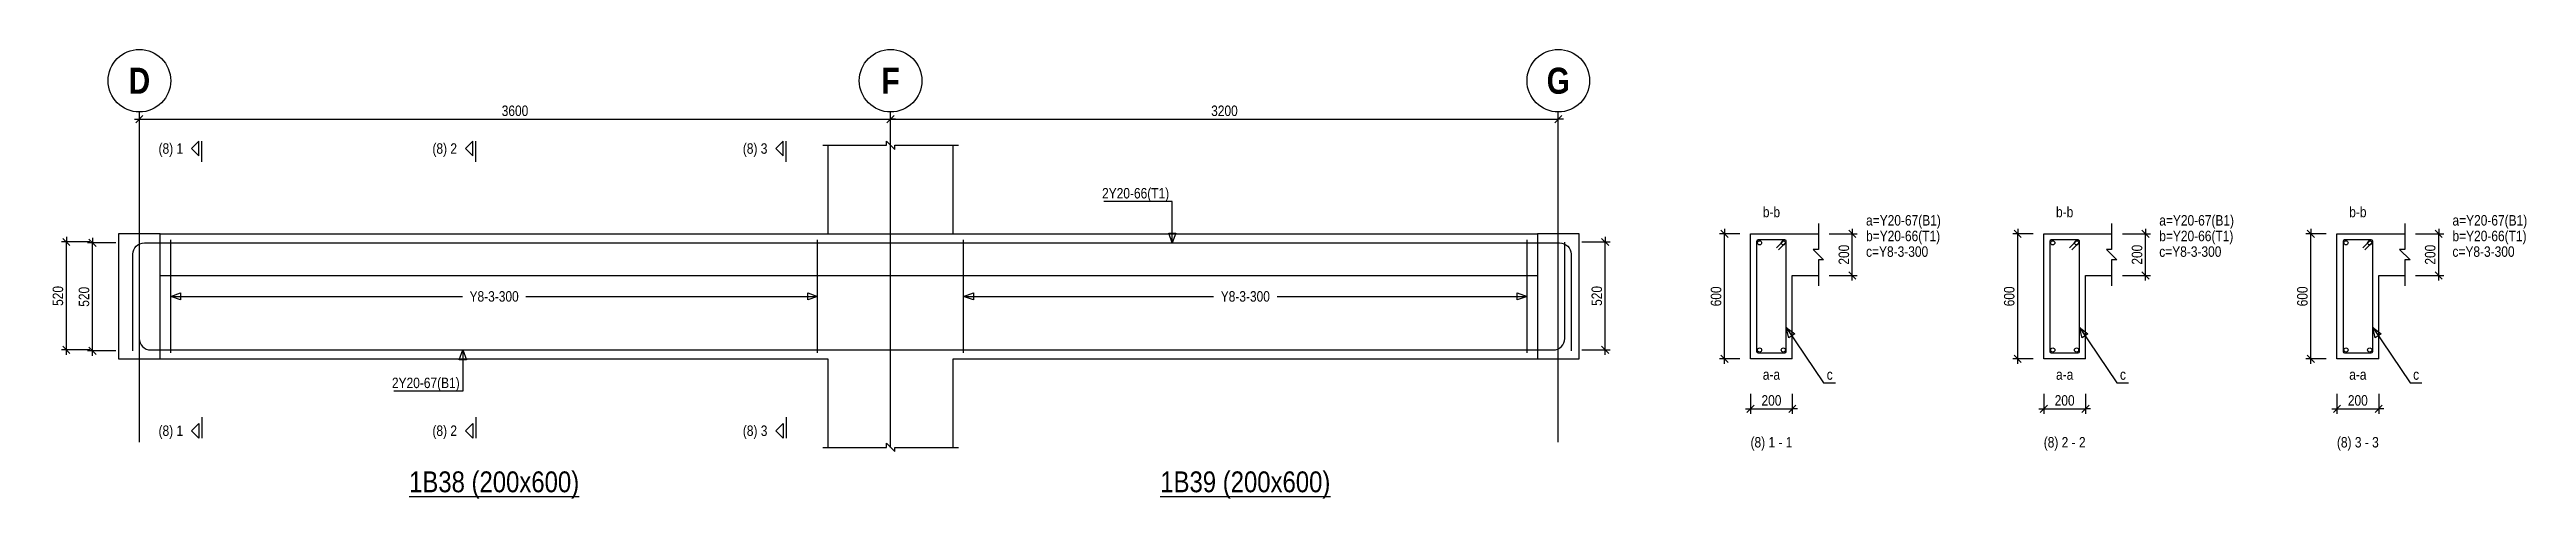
# Model space of a CAD drawing. Extents: x 0 to 206258, y -403073 to 0.
# Drawn here: x 92157 to 115897, y -343514 to -339204 of the extents above; entities that cross this region are included whole.
import ezdxf
from ezdxf.enums import TextEntityAlignment as Align
from ezdxf.lldxf.tags import DXFTag

# ---------------------------------------------------------------- set-up
doc = ezdxf.new("R2010")
doc.units = 0
doc.header["$LTSCALE"] = 1000
for name, color, linetype in [('Axis Circle(Dir 2)', 150, 'Continuous'), ('Axis Label(Dir 1)', 7, 'Continuous'), ('Axis Line(Dir 2)', 150, 'CENTER2'), ('Break Line', 5, 'Continuous'), ('Dimension Line', 5, 'Continuous'), ('Front Elevation Line', 40, 'Continuous'), ('Leader Line', 5, 'Continuous'), ('Link Line', 3, 'Continuous'), ('Rebar Label', 6, 'Continuous'), ('Rebar Line', 7, 'Continuous'), ('Section Label', 1, 'Continuous'), ('Section Line', 1, 'Continuous'), ('Top Rebar Label', 6, 'Continuous'), ('Top Rebar Line', 7, 'Continuous')]:
    doc.layers.add(name, color=color, linetype=linetype)
for name, color, linetype, true_color in [('Back Elevation Line', 191, 'HIDDEN2', 0xd4aaff), ('Beam Label(D)', 94, 'Continuous', 0x008100), ('Beam Line(D)', 112, 'Continuous', 0x00bd5e), ('Link Label', 94, 'Continuous', 0x008100)]:
    doc.layers.add(name, color=color, linetype=linetype, true_color=true_color)
doc.styles.add('Axis Label(Dir 1)', font='ARIALNB.TTF', dxfattribs={"height": 250})
doc.styles.add('Beam Label(D)', font='ARIALN.TTF', dxfattribs={"height": 200})
doc.styles.add('Dimension Text', font='ARIALN.TTF', dxfattribs={"height": 100})
doc.styles.add('Link Label', font='ARIALN.TTF', dxfattribs={"height": 100})
doc.styles.add('Rebar Label', font='ARIALN.TTF', dxfattribs={"height": 100})
doc.styles.add('Section Label', font='ARIALN.TTF', dxfattribs={"height": 100})
doc.styles.add('Top Rebar Label', font='ARIALN.TTF', dxfattribs={"height": 100})
tags = doc.linetypes.add('CENTER2', pattern=[1.125, 0.75, -0.125, 0.125, -0.125]).pattern_tags.tags
tags[10:11] = [DXFTag(74, 4), DXFTag(75, 0), DXFTag(340, '0'), DXFTag(46, 0.0), DXFTag(50, 0.0), DXFTag(44, 0.0), DXFTag(45, 0.0)]
tags[8:9] = [DXFTag(74, 4), DXFTag(75, 0), DXFTag(340, '0'), DXFTag(46, 0.0), DXFTag(50, 0.0), DXFTag(44, 0.0), DXFTag(45, 0.0)]
tags[6:7] = [DXFTag(74, 4), DXFTag(75, 0), DXFTag(340, '0'), DXFTag(46, 0.0), DXFTag(50, 0.0), DXFTag(44, 0.0), DXFTag(45, 0.0)]
tags[4:5] = [DXFTag(74, 4), DXFTag(75, 0), DXFTag(340, '0'), DXFTag(46, 0.0), DXFTag(50, 0.0), DXFTag(44, 0.0), DXFTag(45, 0.0)]
tags = doc.linetypes.add('HIDDEN2', pattern=[0.1875, 0.125, -0.0625]).pattern_tags.tags
tags[6:7] = [DXFTag(74, 4), DXFTag(75, 0), DXFTag(340, '0'), DXFTag(46, 0.0), DXFTag(50, 0.0), DXFTag(44, 0.0), DXFTag(45, 0.0)]
tags[4:5] = [DXFTag(74, 4), DXFTag(75, 0), DXFTag(340, '0'), DXFTag(46, 0.0), DXFTag(50, 0.0), DXFTag(44, 0.0), DXFTag(45, 0.0)]
doc.dimstyles.new('BEAM', dxfattribs={"dimtxt": 100, "dimasz": 30, "dimexe": 48.3, "dimexo": 103.5, "dimgap": 30, "dimtad": 1, "dimtoh": 1, "dimdec": 1, "dimlfac": 0.5, "dimdsep": 46, "dimtxsty": 'Dimension Text', "dimblk": 'PCDIM_TICK', "dimcen": 0.09, "dimclrd": 5, "dimclre": 5, "dimclrt": 5, "dimadec": 1, "dimazin": 0, "dimtp": 1, "dimtm": 1, "dimtfac": 1, "dimtdec": 4, "dimtofl": 0, "dimtmove": 0, "dimatfit": 3, "dimfxl": 1, "dimtolj": 1, "dimtzin": 0, "dimarcsym": 0})

msp = doc.modelspace()

# ---------------------------------------------------------------- texts
at = {"layer": 'Axis Label(Dir 1)', "transparency": 33554687, "style": 'Axis Label(Dir 1)'}
for s, p in [('D', (93017.963, -339504.284)), ('F', (100217.963, -339504.284)), ('G', (106617.963, -339504.284))]:
    msp.add_text(s, height=250, dxfattribs=at).set_placement(p, align=Align.MIDDLE_CENTER)
at = {"layer": 'Beam Label(D)', "transparency": 33554687, "style": 'Beam Label(D)'}
for s, p in [('%%U1B38 (200x600)', (96417.963, -343254.284)), ('%%U1B39 (200x600)', (103617.963, -343254.284))]:
    msp.add_text(s, height=200, dxfattribs=at).set_placement(p, align=Align.TOP_CENTER)
at = {"layer": 'Link Label', "transparency": 33554687, "style": 'Link Label'}
for s, p in [(' c=Y8-3-300', (109535.964, -341194.284)), (' c=Y8-3-300', (112346.202, -341194.284)), (' c=Y8-3-300', (115156.441, -341194.284)), ('c', (109190.964, -342374.284)), ('c', (112001.202, -342374.284)), ('c', (114811.441, -342374.284))]:
    msp.add_text(s, height=100, dxfattribs=at).set_placement(p)
for p in [(96417.963, -341574.284), (103617.964, -341574.284)]:
    msp.add_text('Y8-3-300', height=100, dxfattribs=at).set_placement(p, align=Align.MIDDLE_CENTER)
at = {"layer": 'Rebar Label', "transparency": 33554687, "style": 'Rebar Label'}
for s, p in [('b-b', (108660.964, -340844.284)), ('b-b', (111471.202, -340844.284)), ('b-b', (114281.441, -340844.284)), ('a-a', (108660.964, -342404.284)), ('a-a', (111471.202, -342404.284)), ('a-a', (114281.441, -342404.284))]:
    msp.add_text(s, height=100, dxfattribs=at).set_placement(p, align=Align.BOTTOM_CENTER)
for p in [(109535.964, -340894.284), (112346.202, -340894.284), (115156.441, -340894.284)]:
    msp.add_text(' a=Y20-67(B1)', height=100, dxfattribs=at).set_placement(p)
msp.add_text(' 2Y20-67(B1)', height=100, dxfattribs=at).set_placement((96087.963, -342454.284), align=Align.RIGHT)
at = {"layer": 'Section Label', "transparency": 33554687, "style": 'Section Label'}
for s, p in [('(8) 1', (93437.253, -340154.994)), ('(8) 2', (96062.253, -340154.994)), ('(8) 3', (99037.253, -340154.994)), ('(8) 1', (93437.253, -342863.573)), ('(8) 2', (96062.253, -342863.573)), ('(8) 3', (99037.253, -342863.573))]:
    msp.add_text(s, height=100, dxfattribs=at).set_placement(p, align=Align.MIDDLE_RIGHT)
for s, p in [('(8) 1 - 1', (108660.964, -343054.284)), ('(8) 2 - 2', (111471.202, -343054.284)), ('(8) 3 - 3', (114281.441, -343054.284))]:
    msp.add_text(s, height=100, dxfattribs=at).set_placement(p, align=Align.BOTTOM_CENTER)
at = {"layer": 'Top Rebar Label', "transparency": 33554687, "style": 'Top Rebar Label'}
msp.add_text(' 2Y20-66(T1)', height=100, dxfattribs=at).set_placement((102887.963, -340634.284), align=Align.RIGHT)
for p in [(109535.964, -341044.284), (112346.202, -341044.284), (115156.441, -341044.284)]:
    msp.add_text(' b=Y20-66(T1)', height=100, dxfattribs=at).set_placement(p)

# ---------------------------------------------------------------- blocks, each defined once
blk = doc.blocks.new('PCDIM_TICK')
at = {"layer": 'Dimension Line', "color": 0, "transparency": 33554687}
for p, q in [((1.15, 1.15), (-1.15, -1.15)), ((1.61, 0), (0, 0))]:
    blk.add_line(p, q, dxfattribs=at)
blk = doc.blocks.new('*U4130')
at = {"layer": 'Dimension Line', "color": 5, "true_color": 0x0000ff, "transparency": 16777216}
for p, q in [((92792, -341060), (92520, -341060)), ((92568, -342096), (92568, -341060)), ((92792, -342096), (92520, -342096))]:
    blk.add_line(p, q, dxfattribs=at)
at = {"layer": 'Dimension Line', "color": 5, "true_color": 0x0000ff, "transparency": 16777216, "xscale": 30, "yscale": 30}
for p, rotation in [((92568, -341060), 89.99999999999447), ((92568, -342096), 269.9999999999834)]:
    blk.add_blockref('PCDIM_TICK', p, dxfattribs=dict(at, rotation=rotation))
at = {"layer": 'Dimension Line', "color": 5, "true_color": 0x0000ff, "transparency": 16777216, "insert": (92538, -341578), "char_height": 100, "width": 181.5, "attachment_point": 8, "rotation": 90, "style": 'Dimension Text'}
blk.add_mtext('520', dxfattribs=at)
blk = doc.blocks.new('*U4131')
at = {"layer": 'Dimension Line', "color": 5, "true_color": 0x0000ff, "transparency": 16777216}
for p, q in [((92542, -341052), (92270, -341052)), ((92318, -342088), (92318, -341052)), ((92542, -342088), (92270, -342088))]:
    blk.add_line(p, q, dxfattribs=at)
at = {"layer": 'Dimension Line', "color": 5, "true_color": 0x0000ff, "transparency": 16777216, "xscale": 30, "yscale": 30}
for p, rotation in [((92318, -341052), 89.99999999999447), ((92318, -342088), 269.9999999999834)]:
    blk.add_blockref('PCDIM_TICK', p, dxfattribs=dict(at, rotation=rotation))
at = {"layer": 'Dimension Line', "color": 5, "true_color": 0x0000ff, "transparency": 16777216, "insert": (92288, -341570), "char_height": 100, "width": 181.5, "attachment_point": 8, "rotation": 90, "style": 'Dimension Text'}
blk.add_mtext('520', dxfattribs=at)
blk = doc.blocks.new('*U4132')
at = {"layer": 'Dimension Line', "color": 5, "true_color": 0x0000ff, "transparency": 16777216}
for p, q in [((93018, -340021), (93018, -339826)), ((93018, -339874), (100218, -339874)), ((100218, -340021), (100218, -339826))]:
    blk.add_line(p, q, dxfattribs=at)
at = {"layer": 'Dimension Line', "color": 5, "true_color": 0x0000ff, "transparency": 16777216, "xscale": 30, "yscale": 30, "rotation": 180.0000000000004}
blk.add_blockref('PCDIM_TICK', (93018, -339874), dxfattribs=at)
at = {"layer": 'Dimension Line', "color": 5, "true_color": 0x0000ff, "transparency": 16777216, "xscale": 30, "yscale": 30}
blk.add_blockref('PCDIM_TICK', (100218, -339874), dxfattribs=at)
at = {"layer": 'Dimension Line', "color": 5, "true_color": 0x0000ff, "transparency": 16777216, "insert": (96618, -339844), "char_height": 100, "width": 245.98, "attachment_point": 8, "style": 'Dimension Text'}
blk.add_mtext('3600', dxfattribs=at)
blk = doc.blocks.new('*U4142')
at = {"layer": 'Dimension Line', "color": 5, "true_color": 0x0000ff, "transparency": 16777216}
for p, q in [((106843, -341052), (107116, -341052)), ((107068, -342088), (107068, -341052)), ((106843, -342088), (107116, -342088))]:
    blk.add_line(p, q, dxfattribs=at)
at = {"layer": 'Dimension Line', "color": 5, "true_color": 0x0000ff, "transparency": 16777216, "xscale": 30, "yscale": 30}
for p, rotation in [((107068, -341052), 89.99999999999447), ((107068, -342088), 269.9999999999834)]:
    blk.add_blockref('PCDIM_TICK', p, dxfattribs=dict(at, rotation=rotation))
at = {"layer": 'Dimension Line', "color": 5, "true_color": 0x0000ff, "transparency": 16777216, "insert": (107038, -341570), "char_height": 100, "width": 181.5, "attachment_point": 8, "rotation": 90, "style": 'Dimension Text'}
blk.add_mtext('520', dxfattribs=at)
blk = doc.blocks.new('*U4143')
at = {"layer": 'Dimension Line', "color": 5, "true_color": 0x0000ff, "transparency": 16777216}
for p, q in [((100218, -340021), (100218, -339826)), ((100218, -339874), (106618, -339874)), ((106618, -340021), (106618, -339826))]:
    blk.add_line(p, q, dxfattribs=at)
at = {"layer": 'Dimension Line', "color": 5, "true_color": 0x0000ff, "transparency": 16777216, "xscale": 30, "yscale": 30, "rotation": 180.0000000000004}
blk.add_blockref('PCDIM_TICK', (100218, -339874), dxfattribs=at)
at = {"layer": 'Dimension Line', "color": 5, "true_color": 0x0000ff, "transparency": 16777216, "xscale": 30, "yscale": 30}
blk.add_blockref('PCDIM_TICK', (106618, -339874), dxfattribs=at)
at = {"layer": 'Dimension Line', "color": 5, "true_color": 0x0000ff, "transparency": 16777216, "insert": (103418, -339844), "char_height": 100, "width": 245.98, "attachment_point": 8, "style": 'Dimension Text'}
blk.add_mtext('3200', dxfattribs=at)
blk = doc.blocks.new('*U4133')
at = {"layer": 'Dimension Line', "color": 5, "true_color": 0x0000ff, "transparency": 16777216}
for p, q in [((109214, -340974), (109484, -340974)), ((109436, -341374), (109436, -340974)), ((109214, -341374), (109484, -341374))]:
    blk.add_line(p, q, dxfattribs=at)
at = {"layer": 'Dimension Line', "color": 5, "true_color": 0x0000ff, "transparency": 16777216, "xscale": 30, "yscale": 30}
for p, rotation in [((109436, -340974), 89.99999999999447), ((109436, -341374), 269.9999999999834)]:
    blk.add_blockref('PCDIM_TICK', p, dxfattribs=dict(at, rotation=rotation))
at = {"layer": 'Dimension Line', "color": 5, "true_color": 0x0000ff, "transparency": 16777216, "insert": (109406, -341174), "char_height": 100, "width": 182.77, "attachment_point": 8, "rotation": 90, "style": 'Dimension Text'}
blk.add_mtext('200', dxfattribs=at)
blk = doc.blocks.new('*U4134')
at = {"layer": 'Dimension Line', "color": 5, "true_color": 0x0000ff, "transparency": 16777216}
for p, q in [((108357, -340974), (108163, -340974)), ((108211, -342174), (108211, -340974)), ((108357, -342174), (108163, -342174))]:
    blk.add_line(p, q, dxfattribs=at)
at = {"layer": 'Dimension Line', "color": 5, "true_color": 0x0000ff, "transparency": 16777216, "xscale": 30, "yscale": 30}
for p, rotation in [((108211, -340974), 89.99999999999447), ((108211, -342174), 269.9999999999834)]:
    blk.add_blockref('PCDIM_TICK', p, dxfattribs=dict(at, rotation=rotation))
at = {"layer": 'Dimension Line', "color": 5, "true_color": 0x0000ff, "transparency": 16777216, "insert": (108181, -341574), "char_height": 100, "width": 181.97, "attachment_point": 8, "rotation": 90, "style": 'Dimension Text'}
blk.add_mtext('600', dxfattribs=at)
blk = doc.blocks.new('*U4135')
at = {"layer": 'Dimension Line', "color": 5, "true_color": 0x0000ff, "transparency": 16777216}
for p, q in [((108461, -342508), (108461, -342703)), ((108861, -342508), (108861, -342703)), ((108461, -342654), (108861, -342654))]:
    blk.add_line(p, q, dxfattribs=at)
at = {"layer": 'Dimension Line', "color": 5, "true_color": 0x0000ff, "transparency": 16777216, "xscale": 30, "yscale": 30, "rotation": 180.0000000000004}
blk.add_blockref('PCDIM_TICK', (108461, -342654), dxfattribs=at)
at = {"layer": 'Dimension Line', "color": 5, "true_color": 0x0000ff, "transparency": 16777216, "xscale": 30, "yscale": 30}
blk.add_blockref('PCDIM_TICK', (108861, -342654), dxfattribs=at)
at = {"layer": 'Dimension Line', "color": 5, "true_color": 0x0000ff, "transparency": 16777216, "insert": (108661, -342624), "char_height": 100, "width": 182.77, "attachment_point": 8, "style": 'Dimension Text'}
blk.add_mtext('200', dxfattribs=at)
blk = doc.blocks.new('*U4136')
at = {"layer": 'Dimension Line', "color": 5, "true_color": 0x0000ff, "transparency": 16777216}
for p, q in [((112025, -340974), (112295, -340974)), ((112246, -341374), (112246, -340974)), ((112025, -341374), (112295, -341374))]:
    blk.add_line(p, q, dxfattribs=at)
at = {"layer": 'Dimension Line', "color": 5, "true_color": 0x0000ff, "transparency": 16777216, "xscale": 30, "yscale": 30}
for p, rotation in [((112246, -340974), 89.99999999999447), ((112246, -341374), 269.9999999999834)]:
    blk.add_blockref('PCDIM_TICK', p, dxfattribs=dict(at, rotation=rotation))
at = {"layer": 'Dimension Line', "color": 5, "true_color": 0x0000ff, "transparency": 16777216, "insert": (112216, -341174), "char_height": 100, "width": 182.77, "attachment_point": 8, "rotation": 90, "style": 'Dimension Text'}
blk.add_mtext('200', dxfattribs=at)
blk = doc.blocks.new('*U4137')
at = {"layer": 'Dimension Line', "color": 5, "true_color": 0x0000ff, "transparency": 16777216}
for p, q in [((111168, -340974), (110973, -340974)), ((111021, -342174), (111021, -340974)), ((111168, -342174), (110973, -342174))]:
    blk.add_line(p, q, dxfattribs=at)
at = {"layer": 'Dimension Line', "color": 5, "true_color": 0x0000ff, "transparency": 16777216, "xscale": 30, "yscale": 30}
for p, rotation in [((111021, -340974), 89.99999999999447), ((111021, -342174), 269.9999999999834)]:
    blk.add_blockref('PCDIM_TICK', p, dxfattribs=dict(at, rotation=rotation))
at = {"layer": 'Dimension Line', "color": 5, "true_color": 0x0000ff, "transparency": 16777216, "insert": (110991, -341574), "char_height": 100, "width": 181.97, "attachment_point": 8, "rotation": 90, "style": 'Dimension Text'}
blk.add_mtext('600', dxfattribs=at)
blk = doc.blocks.new('*U4138')
at = {"layer": 'Dimension Line', "color": 5, "true_color": 0x0000ff, "transparency": 16777216}
for p, q in [((111271, -342508), (111271, -342703)), ((111671, -342508), (111671, -342703)), ((111271, -342654), (111671, -342654))]:
    blk.add_line(p, q, dxfattribs=at)
at = {"layer": 'Dimension Line', "color": 5, "true_color": 0x0000ff, "transparency": 16777216, "xscale": 30, "yscale": 30, "rotation": 180.0000000000004}
blk.add_blockref('PCDIM_TICK', (111271, -342654), dxfattribs=at)
at = {"layer": 'Dimension Line', "color": 5, "true_color": 0x0000ff, "transparency": 16777216, "xscale": 30, "yscale": 30}
blk.add_blockref('PCDIM_TICK', (111671, -342654), dxfattribs=at)
at = {"layer": 'Dimension Line', "color": 5, "true_color": 0x0000ff, "transparency": 16777216, "insert": (111471, -342624), "char_height": 100, "width": 182.77, "attachment_point": 8, "style": 'Dimension Text'}
blk.add_mtext('200', dxfattribs=at)
blk = doc.blocks.new('*U4139')
at = {"layer": 'Dimension Line', "color": 5, "true_color": 0x0000ff, "transparency": 16777216}
for p, q in [((114835, -340974), (115105, -340974)), ((115056, -341374), (115056, -340974)), ((114835, -341374), (115105, -341374))]:
    blk.add_line(p, q, dxfattribs=at)
at = {"layer": 'Dimension Line', "color": 5, "true_color": 0x0000ff, "transparency": 16777216, "xscale": 30, "yscale": 30}
for p, rotation in [((115056, -340974), 89.99999999999447), ((115056, -341374), 269.9999999999834)]:
    blk.add_blockref('PCDIM_TICK', p, dxfattribs=dict(at, rotation=rotation))
at = {"layer": 'Dimension Line', "color": 5, "true_color": 0x0000ff, "transparency": 16777216, "insert": (115026, -341174), "char_height": 100, "width": 182.77, "attachment_point": 8, "rotation": 90, "style": 'Dimension Text'}
blk.add_mtext('200', dxfattribs=at)
blk = doc.blocks.new('*U4140')
at = {"layer": 'Dimension Line', "color": 5, "true_color": 0x0000ff, "transparency": 16777216}
for p, q in [((113978, -340974), (113783, -340974)), ((113831, -342174), (113831, -340974)), ((113978, -342174), (113783, -342174))]:
    blk.add_line(p, q, dxfattribs=at)
at = {"layer": 'Dimension Line', "color": 5, "true_color": 0x0000ff, "transparency": 16777216, "xscale": 30, "yscale": 30}
for p, rotation in [((113831, -340974), 89.99999999999447), ((113831, -342174), 269.9999999999834)]:
    blk.add_blockref('PCDIM_TICK', p, dxfattribs=dict(at, rotation=rotation))
at = {"layer": 'Dimension Line', "color": 5, "true_color": 0x0000ff, "transparency": 16777216, "insert": (113801, -341574), "char_height": 100, "width": 181.97, "attachment_point": 8, "rotation": 90, "style": 'Dimension Text'}
blk.add_mtext('600', dxfattribs=at)
blk = doc.blocks.new('*U4141')
at = {"layer": 'Dimension Line', "color": 5, "true_color": 0x0000ff, "transparency": 16777216}
for p, q in [((114081, -342508), (114081, -342703)), ((114481, -342508), (114481, -342703)), ((114081, -342654), (114481, -342654))]:
    blk.add_line(p, q, dxfattribs=at)
at = {"layer": 'Dimension Line', "color": 5, "true_color": 0x0000ff, "transparency": 16777216, "xscale": 30, "yscale": 30, "rotation": 180.0000000000004}
blk.add_blockref('PCDIM_TICK', (114081, -342654), dxfattribs=at)
at = {"layer": 'Dimension Line', "color": 5, "true_color": 0x0000ff, "transparency": 16777216, "xscale": 30, "yscale": 30}
blk.add_blockref('PCDIM_TICK', (114481, -342654), dxfattribs=at)
at = {"layer": 'Dimension Line', "color": 5, "true_color": 0x0000ff, "transparency": 16777216, "insert": (114281, -342624), "char_height": 100, "width": 182.77, "attachment_point": 8, "style": 'Dimension Text'}
blk.add_mtext('200', dxfattribs=at)

# ---------------------------------------------------------------- dimensions: what is measured, and where the dimension line sits
at = {"layer": 'Dimension Line', "transparency": 33554687}
for base, p1, p2, text, picture, middle in [((96617.963, -339874.284), (93017.963, -340124.284), (100217.963, -340124.284), '3600', '*U4132', (96617.963, -339874.284)), ((103417.963, -339874.284), (100217.963, -340124.284), (106617.963, -340124.284), '3200', '*U4143', (103417.963, -339874.284)), ((108660.964, -342654.284), (108460.964, -342404.284), (108860.964, -342404.284), '200', '*U4135', (108660.964, -342654.284)), ((111471.202, -342654.284), (111271.202, -342404.284), (111671.202, -342404.284), '200', '*U4138', (111471.202, -342654.284)), ((114281.441, -342654.284), (114081.441, -342404.284), (114481.441, -342404.284), '200', '*U4141', (114281.441, -342654.284))]:
    dim = msp.add_linear_dim(base=base, p1=p1, p2=p2, text=text, dimstyle='BEAM', override={"dimscale": 1, "dimtxt": 100, "dimasz": 30, "dimexe": 48.3, "dimexo": 103.5, "dimgap": 30, "dimtad": 1, "dimtih": 0, "dimdec": 1, "dimlfac": 0.5, "dimzin": 8, "dimlunit": 2, "dimpost": '', "dimtxsty": 'Dimension Text', "dimblk": 'PCDIM_TICK', "dimse1": 0, "dimse2": 0, "dimsd2": 0, "dimclrd": 5, "dimclre": 5, "dimclrt": 5, "dimaunit": 0, "dimadec": 1, "dimazin": 0, "dimtol": 0, "dimtp": 1, "dimtm": 1, "dimtmove": 0}, dxfattribs=at)
    dim.commit()
    dim.dimension.update_dxf_attribs({"geometry": picture, "text_midpoint": middle})
for base, p1, p2, text, picture, middle in [((92317.963, -341570.284), (92645.963, -342088.284), (92645.963, -341052.284), '520', '*U4131', (92317.963, -341570.284)), ((92567.963, -341578.284), (92895.963, -342096.284), (92895.963, -341060.284), '520', '*U4130', (92567.963, -341578.284)), ((107067.964, -341570.284), (106739.964, -342088.284), (106739.964, -341052.284), '520', '*U4142', (107067.964, -341570.284)), ((108210.964, -341574.284), (108460.964, -342174.284), (108460.964, -340974.284), '600', '*U4134', (108210.964, -341574.284)), ((109435.964, -341174.284), (109110.964, -341374.284), (109110.964, -340974.284), '200', '*U4133', (109435.964, -341174.284)), ((111021.202, -341574.284), (111271.202, -342174.284), (111271.202, -340974.284), '600', '*U4137', (111021.202, -341574.284)), ((112246.202, -341174.284), (111921.202, -341374.284), (111921.202, -340974.284), '200', '*U4136', (112246.202, -341174.284)), ((113831.441, -341574.284), (114081.441, -342174.284), (114081.441, -340974.284), '600', '*U4140', (113831.441, -341574.284)), ((115056.441, -341174.284), (114731.441, -341374.284), (114731.441, -340974.284), '200', '*U4139', (115056.441, -341174.284))]:
    dim = msp.add_linear_dim(base=base, p1=p1, p2=p2, angle=90, text=text, dimstyle='BEAM', override={"dimscale": 1, "dimtxt": 100, "dimasz": 30, "dimexe": 48.3, "dimexo": 103.5, "dimgap": 30, "dimtad": 1, "dimtih": 0, "dimdec": 1, "dimlfac": 0.5, "dimzin": 8, "dimlunit": 2, "dimpost": '', "dimtxsty": 'Dimension Text', "dimblk": 'PCDIM_TICK', "dimse1": 0, "dimse2": 0, "dimsd2": 0, "dimclrd": 5, "dimclre": 5, "dimclrt": 5, "dimaunit": 0, "dimadec": 1, "dimazin": 0, "dimtol": 0, "dimtp": 1, "dimtm": 1, "dimtmove": 0}, dxfattribs=at)
    dim.commit()
    dim.dimension.update_dxf_attribs({"geometry": picture, "text_midpoint": middle})

# ---------------------------------------------------------------- linework, layer by layer
at = {"layer": 'Axis Circle(Dir 2)', "transparency": 33554687}
for centre in [(93017.963, -339504.284), (100217.963, -339504.284), (106617.963, -339504.284)]:
    msp.add_circle(centre, 300, dxfattribs=at)
at = {"layer": 'Axis Line(Dir 2)', "transparency": 33554687}
for points in [[(93017.963, -342974.284), (93017.963, -339804.284)], [(100217.963, -343024.284), (100217.963, -339804.284)], [(106617.963, -342974.284), (106617.963, -339804.284)]]:
    msp.add_lwpolyline(points, dxfattribs=at)
at = {"layer": 'Back Elevation Line', "transparency": 33554687}
for points in [[(93217.963, -340974.284), (92817.963, -340974.284)], [(92817.963, -340974.284), (92817.963, -342174.284)], [(93217.963, -340974.284), (106417.963, -340974.284)], [(106817.963, -340974.284), (106417.963, -340974.284)], [(106817.963, -342174.284), (106817.963, -340974.284)], [(93217.963, -342174.284), (93217.963, -341374.284)], [(93217.963, -341374.284), (106417.963, -341374.284)], [(106417.963, -341374.284), (106417.963, -342174.284)], [(92817.963, -342174.284), (93217.963, -342174.284)], [(106417.963, -342174.284), (106817.963, -342174.284)]]:
    msp.add_lwpolyline(points, dxfattribs=at)
at = {"layer": 'Beam Line(D)', "transparency": 33554687}
for points in [[(99617.963, -340124.284), (99617.963, -340974.284)], [(100817.963, -340974.284), (100817.964, -340124.284)], [(92817.963, -340974.284), (92817.963, -342174.284)], [(93217.963, -340974.284), (92817.963, -340974.284)], [(93217.963, -340974.284), (99617.963, -340974.284)], [(100817.963, -340974.284), (106417.963, -340974.284)], [(106817.963, -340974.284), (106417.963, -340974.284)], [(106817.963, -342174.284), (106817.963, -340974.284)], [(108460.964, -340974.284), (108860.964, -340974.284)], [(108860.964, -342174.284), (108460.964, -342174.284), (108460.964, -340974.284)], [(108860.964, -340974.284), (108860.964, -340974.284)], [(108860.964, -340974.284), (109110.964, -340974.284)], [(111271.202, -340974.284), (111671.202, -340974.284)], [(111671.202, -342174.284), (111271.202, -342174.284), (111271.202, -340974.284)], [(111671.202, -340974.284), (111671.202, -340974.284)], [(111671.202, -340974.284), (111921.202, -340974.284)], [(114081.441, -340974.284), (114481.441, -340974.284)], [(114481.441, -342174.284), (114081.441, -342174.284), (114081.441, -340974.284)], [(114481.441, -340974.284), (114481.441, -340974.284)], [(114481.441, -340974.284), (114731.441, -340974.284)], [(108860.964, -342174.284), (108860.964, -341374.284), (109110.964, -341374.284)], [(111671.202, -342174.284), (111671.202, -341374.284), (111921.202, -341374.284)], [(114481.441, -342174.284), (114481.441, -341374.284), (114731.441, -341374.284)], [(92817.963, -342174.284), (93217.963, -342174.284)], [(93217.963, -342174.284), (99617.963, -342174.284)], [(99617.963, -342174.284), (99617.963, -343024.284)], [(100817.964, -343024.284), (100817.964, -342174.284)], [(100817.964, -342174.284), (106417.963, -342174.284)], [(106417.963, -342174.284), (106817.963, -342174.284)]]:
    msp.add_lwpolyline(points, dxfattribs=at)
at = {"layer": 'Break Line', "transparency": 33554687}
for points in [[(99567.963, -340124.284), (100177.963, -340124.284), (100177.963, -340084.284), (100257.963, -340164.284), (100257.963, -340124.284), (100867.964, -340124.284)], [(109110.964, -340874.284), (109110.964, -341124.284), (109060.964, -341124.284), (109160.964, -341224.284), (109110.964, -341224.284), (109110.964, -341474.284)], [(111921.202, -340874.284), (111921.202, -341124.284), (111871.202, -341124.284), (111971.202, -341224.284), (111921.202, -341224.284), (111921.202, -341474.284)], [(114731.441, -340874.284), (114731.441, -341124.284), (114681.441, -341124.284), (114781.441, -341224.284), (114731.441, -341224.284), (114731.441, -341474.284)], [(99567.963, -343024.284), (100177.963, -343024.284), (100177.963, -342984.284), (100257.963, -343064.284), (100257.963, -343024.284), (100867.964, -343024.284)]]:
    msp.add_lwpolyline(points, dxfattribs=at)
at = {"layer": 'Front Elevation Line', "transparency": 33554687}
for points in [[(93217.963, -340974.284), (92817.963, -340974.284)], [(92817.963, -340974.284), (92817.963, -342174.284)], [(93217.963, -342174.284), (93217.963, -340974.284)], [(106817.963, -340974.284), (106417.963, -340974.284)], [(106417.963, -340974.284), (106417.963, -342174.284)], [(106817.963, -342174.284), (106817.963, -340974.284)], [(92817.963, -342174.284), (93217.963, -342174.284)], [(106417.963, -342174.284), (106817.963, -342174.284)]]:
    msp.add_lwpolyline(points, dxfattribs=at)
at = {"layer": 'Leader Line', "transparency": 33554687}
for points in [[(102917.963, -341060.284), (102917.963, -340664.284), (102262.972, -340664.284)], [(102883.761, -340966.314), (102952.165, -340966.314), (102917.963, -341060.284), (102883.761, -340966.314)], [(93317.963, -341574.284), (93411.933, -341540.082), (93411.933, -341608.486), (93317.963, -341574.284), (96113.319, -341574.284)], [(96722.607, -341574.284), (99517.963, -341574.284), (99423.994, -341608.486), (99423.994, -341540.082), (99517.963, -341574.284)], [(100917.964, -341574.284), (101011.933, -341540.082), (101011.933, -341608.486), (100917.964, -341574.284), (103313.32, -341574.284)], [(103922.608, -341574.284), (106317.964, -341574.284), (106223.994, -341608.486), (106223.994, -341540.082), (106317.964, -341574.284)], [(96117.963, -342088.284), (96117.963, -342484.284), (95455.29, -342484.284)], [(96152.165, -342182.253), (96083.761, -342182.253), (96117.963, -342088.284), (96152.165, -342182.253)], [(108883.904, -341933.009), (108827.22, -341971.297), (108802.964, -341874.284), (108883.904, -341933.009)], [(108802.964, -341874.284), (109160.964, -342404.284), (109274.093, -342404.284)], [(111694.142, -341933.008), (111637.458, -341971.297), (111613.202, -341874.283), (111694.142, -341933.008)], [(111613.202, -341874.283), (111971.202, -342404.284), (112084.331, -342404.284)], [(114504.381, -341933.008), (114447.697, -341971.296), (114423.44, -341874.283), (114504.381, -341933.008)], [(114423.44, -341874.283), (114781.441, -342404.284), (114894.57, -342404.284)]]:
    msp.add_lwpolyline(points, dxfattribs=at)
at = {"layer": 'Link Line', "transparency": 33554687}
for p, q in [((93317.963, -342116.284), (93317.963, -341032.284)), ((99517.963, -342116.284), (99517.963, -341032.284)), ((100917.964, -342116.284), (100917.964, -341032.284)), ((106317.964, -342116.284), (106317.964, -341032.284))]:
    msp.add_line(p, q, dxfattribs=at)
for points in [[(108728.152, -341126.894), (108798.863, -341056.183, 0.668178638), (108788.964, -341032.284), (108532.964, -341032.284, 0.414213562), (108518.964, -341046.284), (108518.964, -342102.284, 0.414213562), (108532.964, -342116.284), (108788.964, -342116.284, 0.414213562), (108802.964, -342102.284), (108802.964, -341046.284, 0.668178638), (108779.064, -341036.384), (108708.353, -341107.095)], [(111538.391, -341126.894), (111609.102, -341056.183, 0.668178638), (111599.202, -341032.284), (111343.202, -341032.284, 0.414213562), (111329.202, -341046.284), (111329.202, -342102.284, 0.414213562), (111343.202, -342116.284), (111599.202, -342116.284, 0.414213562), (111613.202, -342102.284), (111613.202, -341046.284, 0.668178638), (111589.303, -341036.384), (111518.592, -341107.095)], [(114348.63, -341126.894), (114419.34, -341056.183, 0.668178638), (114409.441, -341032.284), (114153.441, -341032.284, 0.414213562), (114139.441, -341046.284), (114139.441, -342102.284, 0.414213562), (114153.441, -342116.284), (114409.441, -342116.284, 0.414213562), (114423.441, -342102.284), (114423.441, -341046.284, 0.668178638), (114399.541, -341036.384), (114328.831, -341107.095)]]:
    msp.add_lwpolyline(points, format="xyb", dxfattribs=at)
at = {"layer": 'Rebar Line', "transparency": 33554687}
msp.add_lwpolyline([(93015.963, -341052.284), (93015.963, -341978.328, 0.414213562), (93125.919, -342088.284), (106570.008, -342088.284, 0.414213543), (106679.964, -341978.328), (106679.964, -341052.284)], format="xyb", dxfattribs=at)
for centre in [(108546.964, -341060.284), (108774.964, -341060.284), (111357.202, -341060.284), (111585.202, -341060.284), (114167.441, -341060.284), (114395.441, -341060.284), (108546.964, -342088.284), (108774.964, -342088.284), (111357.202, -342088.284), (111585.202, -342088.284), (114167.441, -342088.284), (114395.441, -342088.284)]:
    msp.add_circle(centre, 20, dxfattribs=at)
at = {"layer": 'Section Line', "transparency": 33554687}
for points in [[(93587.963, -340084.284), (93517.253, -340154.994), (93587.963, -340225.705), (93587.963, -340084.284)], [(93617.963, -340284.284), (93617.963, -340084.284)], [(96212.963, -340084.284), (96142.253, -340154.994), (96212.963, -340225.705), (96212.963, -340084.284)], [(96242.963, -340284.284), (96242.963, -340084.284)], [(99187.963, -340084.284), (99117.253, -340154.994), (99187.963, -340225.705), (99187.963, -340084.284)], [(99217.963, -340284.284), (99217.963, -340084.284)], [(93587.963, -342934.284), (93587.963, -342934.284), (93517.253, -342863.573), (93587.963, -342792.862), (93587.963, -342934.284)], [(93617.963, -342734.284), (93617.963, -342934.284)], [(96212.963, -342934.284), (96212.963, -342934.284), (96142.253, -342863.573), (96212.963, -342792.862), (96212.963, -342934.284)], [(96242.963, -342734.284), (96242.963, -342934.284)], [(99187.963, -342934.284), (99187.963, -342934.284), (99117.253, -342863.573), (99187.963, -342792.862), (99187.963, -342934.284)], [(99217.963, -342734.284), (99217.963, -342934.284)]]:
    msp.add_lwpolyline(points, dxfattribs=at)
at = {"layer": 'Top Rebar Line', "transparency": 33554687}
msp.add_lwpolyline([(92955.963, -342096.284), (92955.963, -341170.239, -0.414213562), (93065.919, -341060.284), (106630.008, -341060.284, -0.414213562), (106739.964, -341170.239), (106739.964, -342096.284)], format="xyb", dxfattribs=at)

msp.set_redraw_order([(e.dxf.handle, doc.entitydb.next_handle()) for e in msp.query("TEXT MTEXT ATTDEF DIMENSION ARC_DIMENSION")])  # texts and dimensions are drawn at this point

doc.saveas('drawing.dxf')
